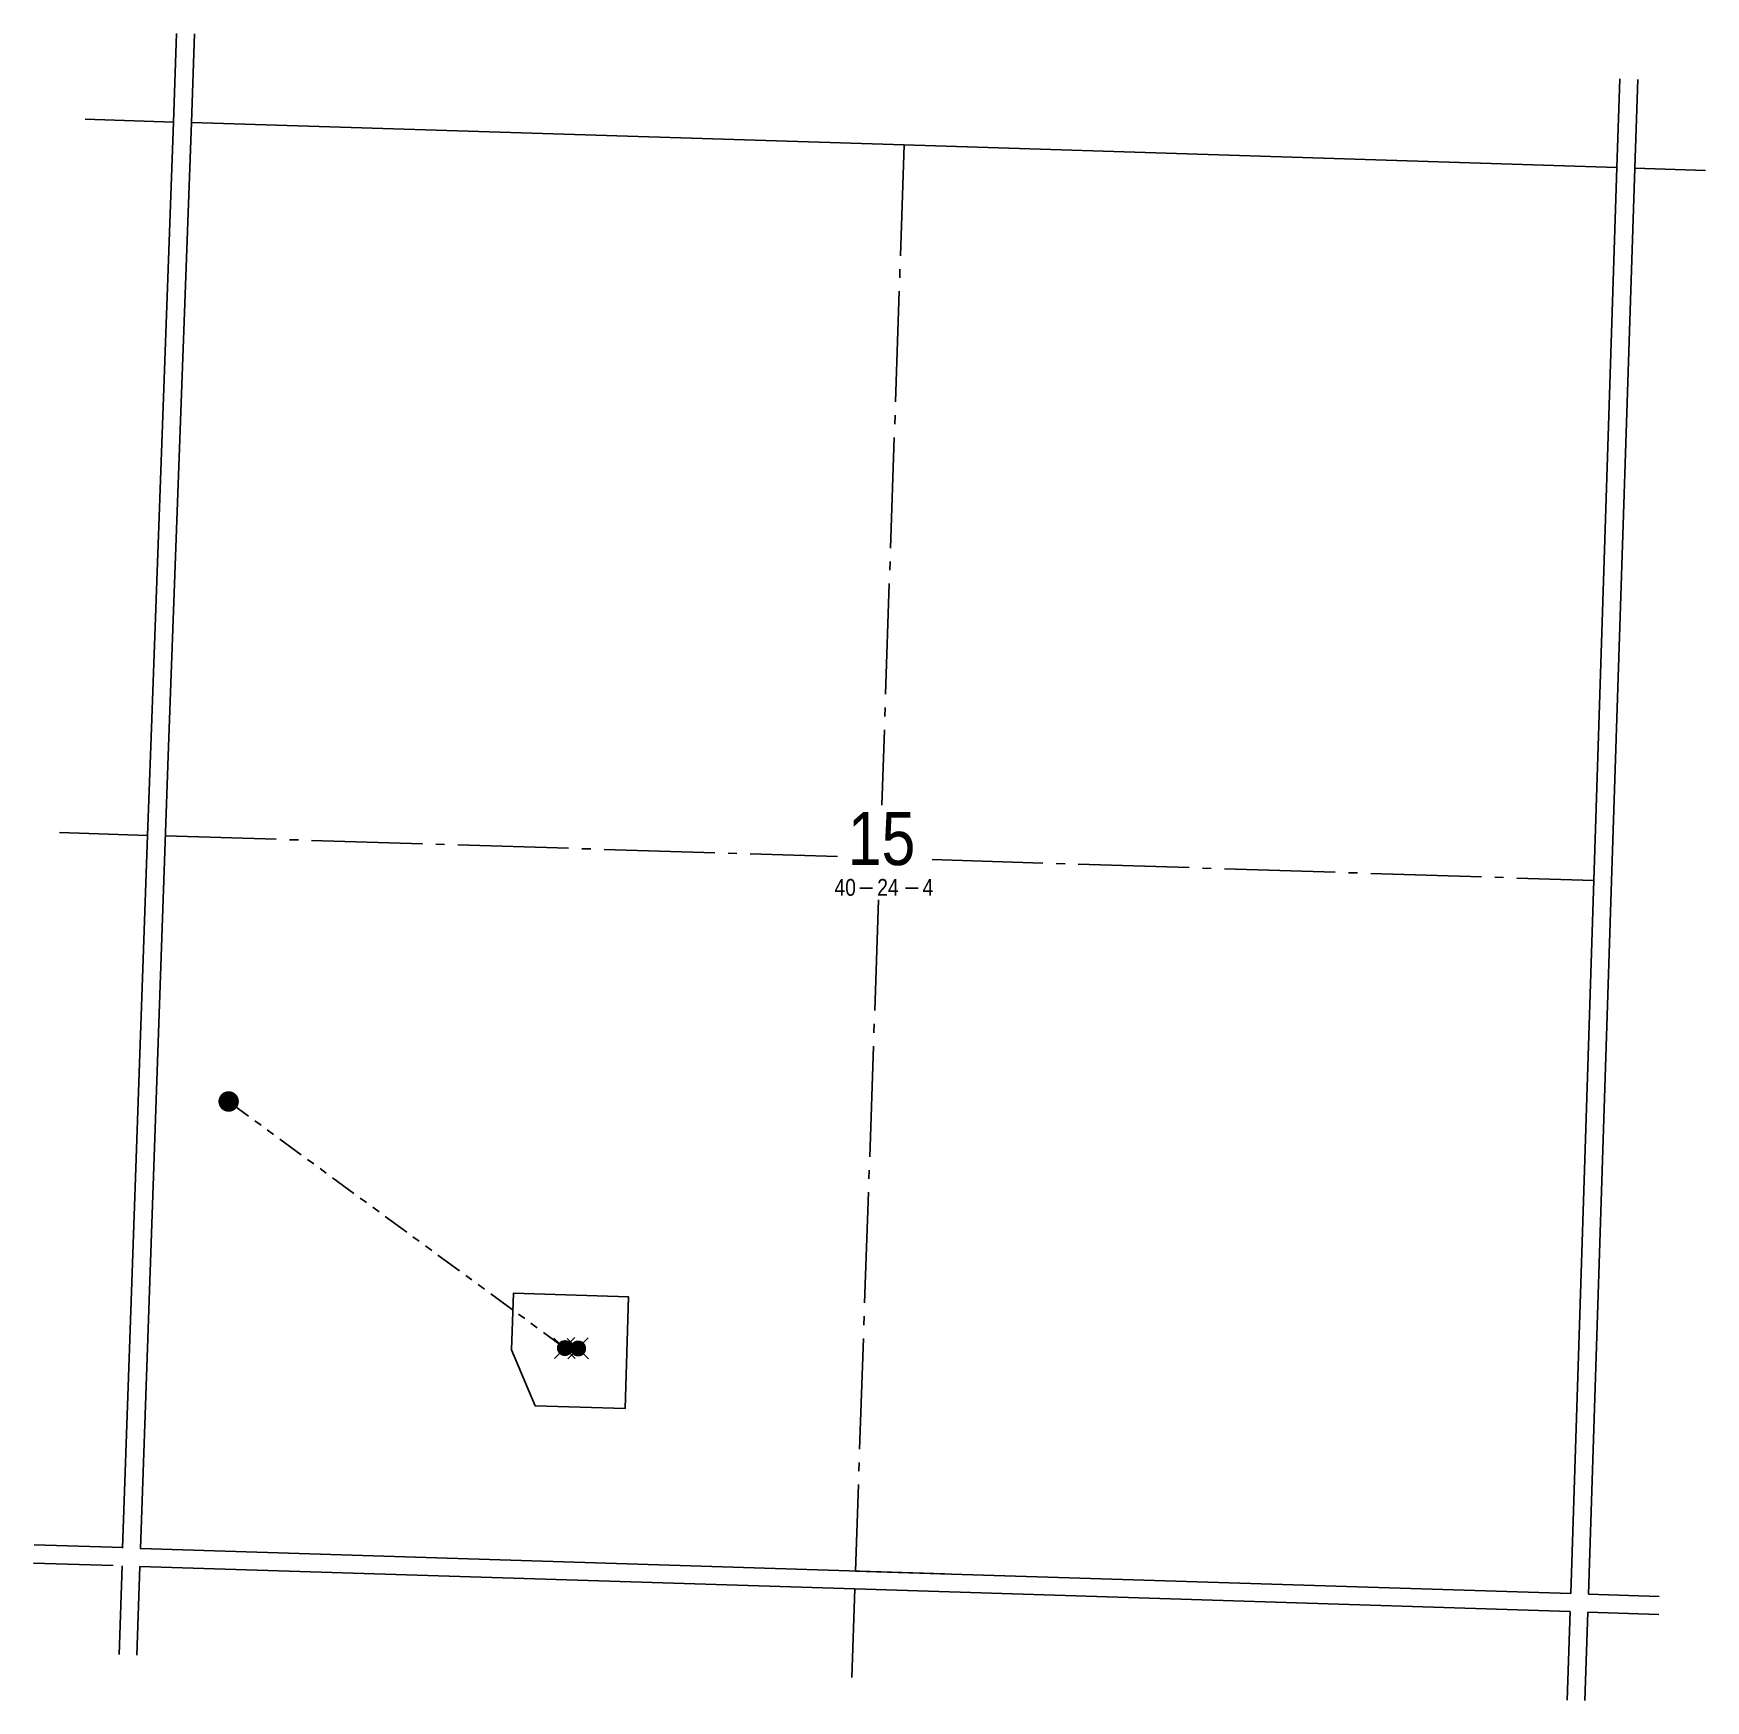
# Model space of a CAD drawing. Extents: x 337584 to 348172, y 5811293 to 5815472.
# Drawn here: x 346286 to 348172, y 5811293 to 5813173 of the extents above; entities that cross this region are included whole.
import ezdxf
from ezdxf.enums import TextEntityAlignment as Align

# ---------------------------------------------------------------- set-up
doc = ezdxf.new("R2010")
doc.units = 0
doc.header["$LTSCALE"] = 5
doc.linetypes.add('foc-DRILLPATH', pattern=[14.75, 6, -1.75, 1.75, -1.75, 1.75, -1.75])
doc.linetypes.add('foc-QUARTERLINE', pattern=[33, 25, -3, 2, -3])
for name, color, linetype in [('10', 1, 'Continuous'), ('9', 3, 'Continuous'), ('L-MON', 1, 'Continuous'), ('L-SEC', 7, 'Continuous'), ('L-SECQ', 8, 'foc-QUARTERLINE'), ('P-PDRILLPATH', 12, 'foc-DRILLPATH'), ('P-PROPOSED', 10, 'Continuous')]:
    doc.layers.add(name, color=color, linetype=linetype)
doc.styles.add('80L', font='ARIALN.TTF', dxfattribs={"height": 10})
doc.styles.add('SIMPLEX', font='ARIALN.TTF')

msp = doc.modelspace()

# ---------------------------------------------------------------- texts
at = {"layer": '10', "color": 255, "style": 'SIMPLEX'}
msp.add_text('15', height=59.9869, dxfattribs=at).set_placement((347242.809, 5812264.609), align=Align.MIDDLE)
at = {"layer": '10', "color": 255, "style": '80L'}
msp.add_text('40', height=18.9959, dxfattribs=at).set_placement((347213.947, 5812209.884), align=Align.MIDDLE_RIGHT)
msp.add_text('24', height=18.9959, dxfattribs=at).set_placement((347250.051, 5812209.884), align=Align.MIDDLE_CENTER)
msp.add_text('4', height=18.996, dxfattribs=at).set_placement((347289.134, 5812209.884), align=Align.MIDDLE_LEFT)

# ---------------------------------------------------------------- blocks, each defined once
blk = doc.blocks.new('WC')
at = {"layer": 'L-MON'}
h = blk.add_hatch(color=255, dxfattribs=at)
h.dxf.hatch_style = 1
edge = h.paths.add_edge_path()
edge.add_arc((0, 0), 0.9, 0, 360)
at = {"layer": 'L-MON', "color": 240, "flags": 128}
for points in [[(-0.62, 0.5), (-1.23, 1.12)], [(0.52, 0.61), (1.13, 1.21)], [(-1.18, -1.18), (-0.56, -0.57)], [(1.16, -1.18), (0.56, -0.57)]]:
    blk.add_lwpolyline(points, dxfattribs=at)
at = {"layer": 'L-MON', "color": 240}
for radius in [0.8, 0.373]:
    blk.add_circle((0, 0), radius, dxfattribs=at)
blk = doc.blocks.new('plbh')
at = {"layer": 'L-MON'}
h = blk.add_hatch(color=255, dxfattribs=at)
h.dxf.hatch_style = 1
edge = h.paths.add_edge_path()
edge.add_arc((0, 0), 1.16, 0, 360)
h = blk.add_hatch(color=256, dxfattribs=at)
h.dxf.hatch_style = 1
h.paths.add_polyline_path([(-0.96, 0, 1), (0.96, 0, 1)])
h.paths.add_polyline_path([(0.91, 0, -1), (-0.91, 0, -1)], flags=16)
h.paths.add_polyline_path([(0.45, 0, -1), (-0.45, 0, -1)], flags=0)
h = blk.add_hatch(color=256, dxfattribs=at)
h.dxf.hatch_style = 1
h.paths.add_polyline_path([(-0.45, 0, 1), (0.45, 0, 1)])
h.paths.add_polyline_path([(0.4, 0, -1), (-0.4, 0, -1)], flags=16)
at = {"layer": 'L-MON', "color": 240}
for radius in [0.96, 0.91, 0.45, 0.4]:
    blk.add_circle((0, 0), radius, dxfattribs=at)

# ---------------------------------------------------------------- linework, layer by layer
at = {"layer": '9', "color": 255}
for p, q in [((347232.647, 5812208.961), (347218.237, 5812208.961)), ((347284.208, 5812208.961), (347269.799, 5812208.961))]:
    msp.add_line(p, q, dxfattribs=at)
at = {"layer": 'L-SEC', "color": 255}
for p, q in [((346386.862, 5811464.533), (346415.009, 5812268.555)), ((346386.158, 5811444.428), (346382.755, 5811344.508)), ((346402.858, 5811343.876), (346406.261, 5811443.796)), ((347212.606, 5811418.44), (346406.261, 5811443.796))]:
    msp.add_line(p, q, dxfattribs=at)
at = {"layer": 'L-SEC', "color": 255, "flags": 128}
for points in [[(346447.728, 5813173.196), (346444.367, 5813073.274)], [(346464.469, 5813072.643), (346467.83, 5813172.564)], [(348072.385, 5813022.073), (348075.687, 5813121.997)], [(348092.486, 5813021.409), (348095.79, 5813121.365)], [(346444.367, 5813073.274), (346344.442, 5813076.54)], [(346418.589, 5812369.301), (346444.367, 5813073.274)], [(346464.469, 5813072.643), (346438.638, 5812368.666)], [(348072.385, 5813022.073), (347268.374, 5813047.377), (346464.469, 5813072.643)], [(348040.322, 5811412.519), (348066.353, 5812216.979), (348092.484, 5813021.338)], [(348072.385, 5813022.073), (348046.252, 5812217.685)], [(348092.484, 5813021.338), (348172.297, 5813018.418)], [(348046.252, 5812217.685), (348020.222, 5811413.196)], [(346387.345, 5811465.308), (346286.97, 5811468.316)], [(346376.106, 5811444.771), (346286.231, 5811447.636)], [(348020.222, 5811413.196), (347213.302, 5811438.54)], [(348019.57, 5811393.093), (347212.603, 5811418.44)], [(348040.322, 5811412.519), (348120.144, 5811409.83)], [(348019.57, 5811393.093), (348016.114, 5811293.174)], [(348039.671, 5811392.417), (348036.216, 5811292.543)], [(348039.671, 5811392.417), (348119.492, 5811389.728)]]:
    msp.add_lwpolyline(points, dxfattribs=at)
at = {"layer": 'L-SEC', "color": 255}
for points in [[(347313.779, 5811435.381), (346406.965, 5811463.896), (346438.638, 5812368.666)], [(346415.009, 5812268.555), (346418.589, 5812369.301)]]:
    msp.add_lwpolyline(points, dxfattribs=at)
at = {"layer": 'L-SECQ', "color": 255}
for p, q in [((347268.374, 5813047.377), (347243.149, 5812302.608)), ((346315.678, 5812271.644), (346415.009, 5812268.555)), ((346435.112, 5812267.938), (347193.158, 5812244.653)), ((347299.887, 5812241.318), (348046.252, 5812217.685)), ((347239.496, 5812195.756), (347213.302, 5811438.54)), ((347212.606, 5811418.44), (347209.217, 5811318.534))]:
    msp.add_line(p, q, dxfattribs=at)
at = {"layer": 'P-PDRILLPATH', "flags": 128}
msp.add_lwpolyline([(346885.669, 5811690.168), (346506.413, 5811968.35)], dxfattribs=at)
at = {"layer": 'P-PROPOSED', "flags": 128}
msp.add_lwpolyline([(346825.575, 5811688.139), (346852.267, 5811625.17), (346953.536, 5811621.986), (346957.496, 5811747.949), (346827.584, 5811752.034), (346825.575, 5811688.139)], close=True, dxfattribs=at)

# ---------------------------------------------------------------- block references
at = {"layer": 'L-MON', "xscale": 9.997822600000001, "yscale": 9.997822600000001, "zscale": 9.997822600000001}
for name, p in [('plbh', (346506.413, 5811968.35)), ('WC', (346885.669, 5811690.168)), ('WC', (346900.658, 5811689.697))]:
    msp.add_blockref(name, p, dxfattribs=at)

msp.set_redraw_order([(e.dxf.handle, doc.entitydb.next_handle()) for e in msp.query("TEXT MTEXT ATTDEF DIMENSION ARC_DIMENSION")])  # texts and dimensions are drawn at this point

doc.saveas('drawing.dxf')
